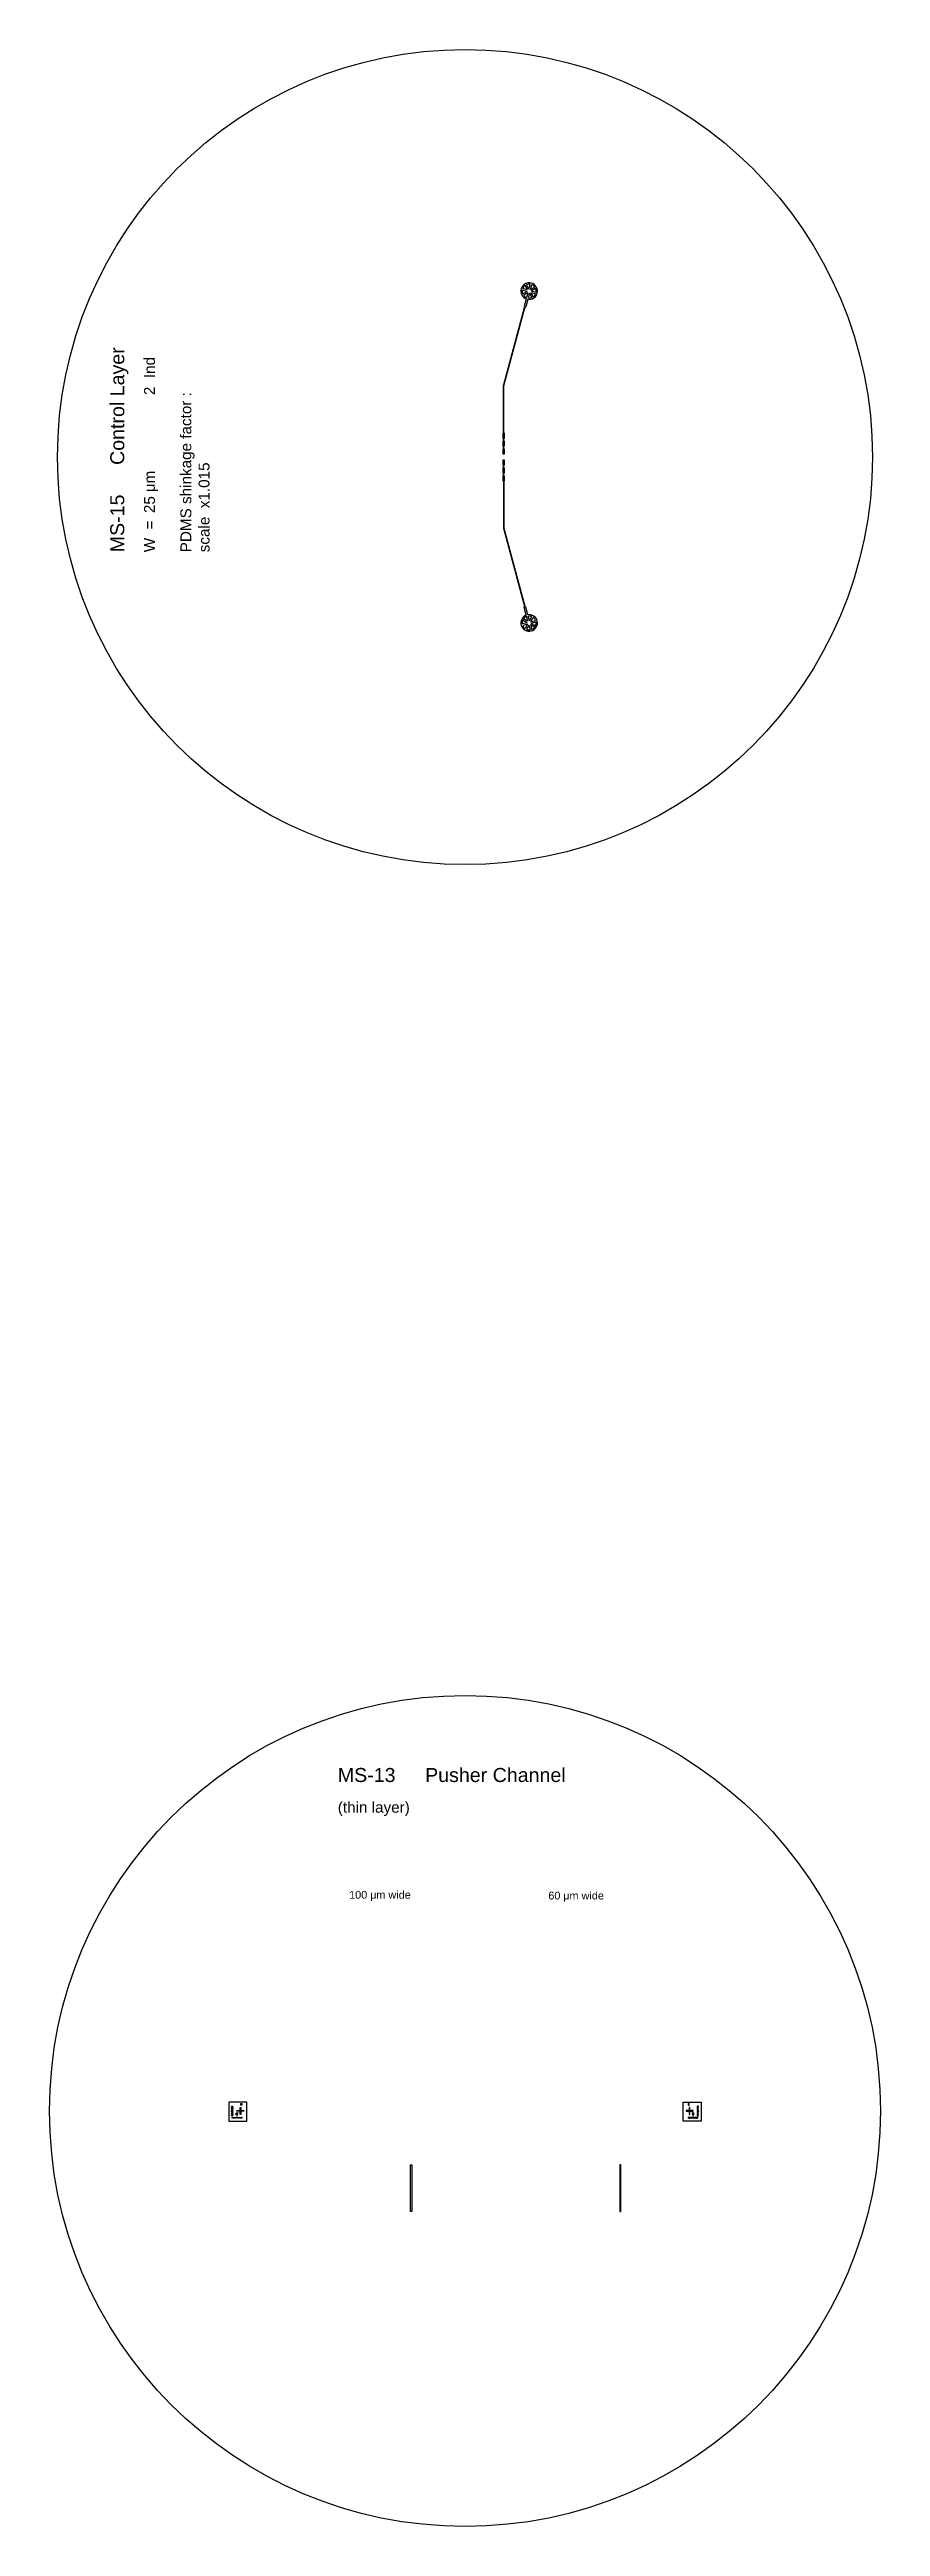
# Model space of a CAD drawing. Header units: millimetres. Extents: x 15269 to 283100, y 18919 to 179261.
# Drawn here: x 121861 to 175157, y 18919 to 177784 of the extents above; entities that cross this region are included whole.
import ezdxf

# ---------------------------------------------------------------- set-up
doc = ezdxf.new("R2010")
doc.units = ezdxf.units.MM
doc.layers.get('0').update_dxf_attribs({"color": 9})
doc.layers.add('Clear', color=140, linetype='Continuous')
doc.layers.add('Opaque', color=30, linetype='Continuous')
doc.styles.get("Standard").update_dxf_attribs({"font": 'arial.ttf'})

msp = doc.modelspace()

# ---------------------------------------------------------------- texts
at = {"layer": 'Clear', "insert": (125754, 145540), "char_height": 280, "attachment_point": 1, "rotation": 90}
msp.add_mtext_dynamic_manual_height_columns('{\\H3.2143x;MS-15^I^IControl Layer\\H0.83335x;\\P\\H0.53332x; \\P\\H1.75x;W  =^I 25 \\fSymbol|b0|i0|c2|p18;m\\fArial|b0|i0|c0|p34;m^I^I^I^I^I2  Ind\\P\\PPDMS shinkage factor :\\Pscale  x1.015^I^I^I}', width=17445.26, gutter_width=12.5, heights=[7318], dxfattribs=at)
at = {"layer": 'Clear', "insert": (140350, 67566), "char_height": 280, "attachment_point": 1}
msp.add_mtext_dynamic_manual_height_columns('{\\H3.2143x;MS-13^I^IPusher Channel\\H0.44444x;\\P\\P\\H1.75x;(thin layer)}', width=16592.48, gutter_width=12.5, heights=[7318], dxfattribs=at)
at = {"layer": 'Clear', "char_height": 500, "attachment_point": 1}
for s, insert, width in [('100 {\\fSymbol|b0|i0|c2|p18;m}m wide', (141075, 59682), 5018.81), ('\\pt2500;60 {\\fSymbol|b0|i0|c2|p18;m}m wide', (153852, 59632), 5244.99)]:
    msp.add_mtext(s, dxfattribs=dict(at, insert=insert, width=width))

# ---------------------------------------------------------------- linework, layer by layer
for centre, radius in [((148509, 151647), 26136), ((148509, 45567), 26648), ((148509, 45567), 26648)]:
    msp.add_circle(centre, radius)
at = {"layer": 'Clear'}
for p, q in [((150983, 156215), (152326, 161228)), ((151007, 156208), (152351, 161222)), ((152438, 161791), (152306, 161302)), ((152306, 161302), (152326, 161228)), ((152405, 161275), (152351, 161222)), ((152536, 161765), (152405, 161275)), ((150983, 153170), (150983, 156215)), ((151008, 153170), (151008, 156215)), ((150983, 153170), (150945, 153170)), ((150945, 153170), (150945, 152865)), ((150945, 152865), (150983, 152865)), ((150983, 152662), (150945, 152662)), ((150945, 152662), (150945, 152358)), ((150983, 152662), (150983, 152865)), ((151046, 153170), (151008, 153170)), ((151008, 152865), (151046, 152865)), ((151008, 152662), (151008, 152865)), ((151046, 152662), (151008, 152662)), ((151046, 152865), (151046, 153170)), ((151046, 152358), (151046, 152662)), ((150945, 152358), (150983, 152358)), ((150983, 152155), (150945, 152155)), ((150945, 152155), (150945, 151850)), ((150945, 151850), (151046, 151850)), ((151046, 151444), (150945, 151444)), ((150945, 151444), (150945, 151140)), ((150945, 151140), (150983, 151140)), ((150945, 150937), (150945, 150632)), ((150983, 150937), (150945, 150937)), ((150983, 152155), (150983, 152358)), ((150983, 150937), (150983, 151140)), ((151008, 152358), (151046, 152358)), ((151008, 152155), (151008, 152358)), ((151046, 152155), (151008, 152155)), ((151008, 151140), (151046, 151140)), ((151008, 150937), (151008, 151140)), ((151046, 150937), (151008, 150937)), ((151046, 151850), (151046, 152155)), ((151046, 151140), (151046, 151444)), ((151046, 150632), (151046, 150937)), ((150945, 150632), (150983, 150632)), ((150945, 150429), (150945, 150125)), ((150983, 150429), (150945, 150429)), ((150945, 150125), (150983, 150125)), ((150983, 150429), (150983, 150632)), ((150983, 150125), (150983, 147080)), ((151008, 150632), (151046, 150632)), ((151008, 150429), (151008, 150632)), ((151046, 150429), (151008, 150429)), ((151008, 150125), (151046, 150125)), ((151008, 150125), (151008, 147080)), ((151046, 150125), (151046, 150429)), ((150983, 147080), (152326, 142066)), ((151007, 147086), (152351, 142073)), ((152306, 141993), (152326, 142066)), ((152438, 141504), (152306, 141993)), ((152405, 142019), (152351, 142073)), ((152536, 141530), (152405, 142019)), ((133364, 46142), (133364, 44922)), ((134509, 46142), (133364, 46142)), ((134509, 44922), (134509, 46142)), ((162509, 46142), (163654, 46142)), ((162509, 44922), (162509, 46142)), ((163654, 46142), (163654, 44922)), ((133364, 44922), (134509, 44922)), ((163654, 44922), (162509, 44922)), ((145008, 39117), (145008, 42117)), ((145008, 42117), (145108, 42117)), ((145108, 42117), (145108, 39117)), ((158508, 42117), (158448, 42117)), ((158448, 42117), (158448, 39117)), ((158508, 39117), (158508, 42117)), ((145108, 39117), (145008, 39117)), ((158448, 39117), (158508, 39117))]:
    msp.add_line(p, q, dxfattribs=at)
for centre, start, end in [((152624, 162290), 260.46502, 249.53498), ((152624, 141005), 110.46502, 99.53498)]:
    msp.add_arc(centre, 533, start, end, dxfattribs=at)
at = {"layer": 'Opaque'}
for p, q in [((152493, 162273), (152183, 162356)), ((152519, 162371), (152209, 162454)), ((152493, 162273), (152215, 162112)), ((152543, 162185), (152266, 162025)), ((152519, 162371), (152358, 162648)), ((152607, 162421), (152446, 162699)), ((152543, 162185), (152460, 161875)), ((152641, 162159), (152558, 161849)), ((152607, 162421), (152690, 162731)), ((152641, 162159), (152801, 161881)), ((152704, 162395), (152787, 162705)), ((152704, 162395), (152982, 162555)), ((152729, 162210), (153039, 162127)), ((152729, 162210), (152889, 161932)), ((152755, 162307), (153033, 162468)), ((152755, 162307), (153065, 162224)), ((152543, 141110), (152460, 141419)), ((152641, 141136), (152558, 141445)), ((152641, 141136), (152801, 141413)), ((152493, 141022), (152183, 140939)), ((152519, 140924), (152209, 140841)), ((152493, 141022), (152215, 141182)), ((152543, 141110), (152266, 141270)), ((152519, 140924), (152358, 140646)), ((152607, 140873), (152446, 140596)), ((152607, 140873), (152690, 140564)), ((152704, 140900), (152787, 140590)), ((152704, 140900), (152982, 140739)), ((152729, 141085), (152889, 141363)), ((152729, 141085), (153039, 141168)), ((152755, 140987), (153065, 141070)), ((152755, 140987), (153033, 140827)), ((133514, 45561), (133514, 45573)), ((133514, 45573), (133614, 45573)), ((133614, 45561), (133514, 45561)), ((133539, 45861), (133539, 45873)), ((133539, 45873), (133614, 45873)), ((133614, 45861), (133539, 45861)), ((133539, 45711), (133539, 45723)), ((133539, 45723), (133614, 45723)), ((133614, 45711), (133539, 45711)), ((133539, 45411), (133539, 45423)), ((133539, 45423), (133614, 45423)), ((133614, 45411), (133539, 45411)), ((133539, 45261), (133539, 45273)), ((133539, 45273), (133614, 45273)), ((133614, 45261), (133539, 45261)), ((133564, 45831), (133564, 45843)), ((133564, 45843), (133614, 45843)), ((133614, 45831), (133564, 45831)), ((133564, 45801), (133564, 45813)), ((133564, 45813), (133614, 45813)), ((133614, 45801), (133564, 45801)), ((133564, 45771), (133564, 45783)), ((133564, 45783), (133614, 45783)), ((133614, 45771), (133564, 45771)), ((133564, 45741), (133564, 45753)), ((133564, 45753), (133614, 45753)), ((133614, 45741), (133564, 45741)), ((133564, 45681), (133564, 45693)), ((133564, 45693), (133614, 45693)), ((133614, 45681), (133564, 45681)), ((133564, 45651), (133564, 45663)), ((133564, 45663), (133614, 45663)), ((133614, 45651), (133564, 45651)), ((133564, 45621), (133564, 45633)), ((133564, 45633), (133614, 45633)), ((133614, 45621), (133564, 45621)), ((133564, 45591), (133564, 45603)), ((133564, 45603), (133614, 45603)), ((133614, 45591), (133564, 45591)), ((133564, 45531), (133564, 45543)), ((133564, 45543), (133614, 45543)), ((133614, 45531), (133564, 45531)), ((133564, 45501), (133564, 45513)), ((133564, 45513), (133614, 45513)), ((133614, 45501), (133564, 45501)), ((133564, 45471), (133564, 45483)), ((133564, 45483), (133614, 45483)), ((133614, 45471), (133564, 45471)), ((133564, 45441), (133564, 45453)), ((133564, 45453), (133614, 45453)), ((133614, 45441), (133564, 45441)), ((133564, 45381), (133564, 45393)), ((133564, 45393), (133614, 45393)), ((133614, 45381), (133564, 45381)), ((133564, 45351), (133564, 45363)), ((133564, 45363), (133614, 45363)), ((133614, 45351), (133564, 45351)), ((133564, 45321), (133564, 45333)), ((133564, 45333), (133614, 45333)), ((133614, 45321), (133564, 45321)), ((133564, 45291), (133564, 45303)), ((133564, 45303), (133614, 45303)), ((133614, 45291), (133564, 45291)), ((133579, 45097), (133579, 45172)), ((133579, 45172), (133591, 45172)), ((133591, 45097), (133579, 45097)), ((133591, 45172), (133591, 45097)), ((133609, 45097), (133609, 45147)), ((133609, 45147), (133621, 45147)), ((133621, 45097), (133609, 45097)), ((133614, 45873), (133614, 45861)), ((133614, 45843), (133614, 45831)), ((133614, 45813), (133614, 45801)), ((133614, 45783), (133614, 45771)), ((133614, 45753), (133614, 45741)), ((133614, 45723), (133614, 45711)), ((133614, 45693), (133614, 45681)), ((133614, 45663), (133614, 45651)), ((133614, 45633), (133614, 45621)), ((133614, 45603), (133614, 45591)), ((133614, 45573), (133614, 45561)), ((133614, 45543), (133614, 45531)), ((133614, 45513), (133614, 45501)), ((133614, 45483), (133614, 45471)), ((133614, 45453), (133614, 45441)), ((133614, 45423), (133614, 45411)), ((133614, 45393), (133614, 45381)), ((133614, 45363), (133614, 45351)), ((133614, 45333), (133614, 45321)), ((133614, 45303), (133614, 45291)), ((133614, 45273), (133614, 45261)), ((133621, 45147), (133621, 45097)), ((133639, 45097), (133639, 45147)), ((133639, 45147), (133651, 45147)), ((133651, 45097), (133639, 45097)), ((133651, 45147), (133651, 45097)), ((133669, 45097), (133669, 45147)), ((133669, 45147), (133681, 45147)), ((133681, 45097), (133669, 45097)), ((133681, 45147), (133681, 45097)), ((133699, 45097), (133699, 45147)), ((133699, 45147), (133711, 45147)), ((133711, 45097), (133699, 45097)), ((133711, 45147), (133711, 45097)), ((133729, 45097), (133729, 45172)), ((133729, 45172), (133741, 45172)), ((133741, 45097), (133729, 45097)), ((133741, 45172), (133741, 45097)), ((133759, 45097), (133759, 45147)), ((133759, 45147), (133771, 45147)), ((133771, 45097), (133759, 45097)), ((133771, 45147), (133771, 45097)), ((133789, 45097), (133789, 45147)), ((133789, 45147), (133801, 45147)), ((133801, 45097), (133789, 45097)), ((133801, 45147), (133801, 45097)), ((133819, 45097), (133819, 45147)), ((133819, 45147), (133831, 45147)), ((133831, 45097), (133819, 45097)), ((133831, 45147), (133831, 45097)), ((133841, 45454), (133861, 45454)), ((133841, 45304), (133841, 45454)), ((133861, 45304), (133841, 45304)), ((133849, 45097), (133849, 45147)), ((133849, 45147), (133861, 45147)), ((133861, 45097), (133849, 45097)), ((133861, 45393), (133932, 45464)), ((133861, 45454), (133861, 45393)), ((133861, 45365), (133861, 45304)), ((133861, 45365), (133932, 45294)), ((133861, 45147), (133861, 45097)), ((133875, 45379), (133946, 45450)), ((133875, 45379), (133946, 45308)), ((133879, 45097), (133879, 45197)), ((133879, 45197), (133891, 45197)), ((133891, 45097), (133879, 45097)), ((133882, 45589), (134082, 45589)), ((133882, 45545), (133882, 45589)), ((134082, 45545), (133882, 45545)), ((133891, 45197), (133891, 45097)), ((133909, 45097), (133909, 45147)), ((133909, 45147), (133921, 45147)), ((133921, 45097), (133909, 45097)), ((133921, 45147), (133921, 45097)), ((133932, 45464), (133946, 45450)), ((133932, 45294), (133946, 45308)), ((133939, 45097), (133939, 45147)), ((133939, 45147), (133951, 45147)), ((133951, 45097), (133939, 45097)), ((133951, 45147), (133951, 45097)), ((133969, 45097), (133969, 45147)), ((133969, 45147), (133981, 45147)), ((133981, 45097), (133969, 45097)), ((133981, 45147), (133981, 45097)), ((133999, 45097), (133999, 45147)), ((133999, 45147), (134011, 45147)), ((134011, 45097), (133999, 45097)), ((134011, 45147), (134011, 45097)), ((134029, 45097), (134029, 45172)), ((134029, 45172), (134041, 45172)), ((134041, 45097), (134029, 45097)), ((134041, 45172), (134041, 45097)), ((134059, 45097), (134059, 45147)), ((134059, 45147), (134071, 45147)), ((134071, 45097), (134059, 45097)), ((134071, 45147), (134071, 45097)), ((134082, 45589), (134082, 45789)), ((134082, 45789), (134126, 45789)), ((134082, 45345), (134082, 45545)), ((134126, 45345), (134082, 45345)), ((134089, 45097), (134089, 45147)), ((134089, 45147), (134101, 45147)), ((134101, 45097), (134089, 45097)), ((134101, 45147), (134101, 45097)), ((134119, 45097), (134119, 45147)), ((134119, 45147), (134131, 45147)), ((134131, 45097), (134119, 45097)), ((134126, 45789), (134126, 45589)), ((134126, 45589), (134326, 45589)), ((134326, 45545), (134126, 45545)), ((134126, 45545), (134126, 45345)), ((134131, 45147), (134131, 45097)), ((134141, 45942), (134141, 46042)), ((134141, 46042), (134153, 46042)), ((134153, 45942), (134141, 45942)), ((134149, 45097), (134149, 45147)), ((134149, 45147), (134161, 45147)), ((134161, 45097), (134149, 45097)), ((134153, 46042), (134153, 45942)), ((134161, 45147), (134161, 45097)), ((134178, 45942), (134178, 46042)), ((134178, 46042), (134190, 46042)), ((134190, 45942), (134178, 45942)), ((134179, 45097), (134179, 45172)), ((134179, 45172), (134191, 45172)), ((134191, 45097), (134179, 45097)), ((134190, 46042), (134190, 45942)), ((134191, 45172), (134191, 45097)), ((134326, 45589), (134326, 45545)), ((162892, 45589), (162692, 45589)), ((162692, 45589), (162692, 45545)), ((162692, 45545), (162892, 45545)), ((162839, 45172), (162827, 45172)), ((162827, 45172), (162827, 45097)), ((162827, 45097), (162839, 45097)), ((162840, 46042), (162828, 46042)), ((162828, 46042), (162828, 45942)), ((162828, 45942), (162840, 45942)), ((162839, 45097), (162839, 45172)), ((162840, 45942), (162840, 46042)), ((162869, 45147), (162857, 45147)), ((162857, 45147), (162857, 45097)), ((162857, 45097), (162869, 45097)), ((162877, 46042), (162865, 46042)), ((162865, 46042), (162865, 45942)), ((162865, 45942), (162877, 45942)), ((162869, 45097), (162869, 45147)), ((162877, 45942), (162877, 46042)), ((162899, 45147), (162887, 45147)), ((162887, 45147), (162887, 45097)), ((162887, 45097), (162899, 45097)), ((162936, 45789), (162892, 45789)), ((162892, 45789), (162892, 45589)), ((162892, 45545), (162892, 45345)), ((162892, 45345), (162936, 45345)), ((162899, 45097), (162899, 45147)), ((162929, 45147), (162917, 45147)), ((162917, 45147), (162917, 45097)), ((162917, 45097), (162929, 45097)), ((162929, 45097), (162929, 45147)), ((162936, 45589), (162936, 45789)), ((163136, 45589), (162936, 45589)), ((162936, 45345), (162936, 45545)), ((162936, 45545), (163136, 45545)), ((162959, 45147), (162947, 45147)), ((162947, 45147), (162947, 45097)), ((162947, 45097), (162959, 45097)), ((162959, 45097), (162959, 45147)), ((162989, 45172), (162977, 45172)), ((162977, 45172), (162977, 45097)), ((162977, 45097), (162989, 45097)), ((162989, 45097), (162989, 45172)), ((163019, 45147), (163007, 45147)), ((163007, 45147), (163007, 45097)), ((163007, 45097), (163019, 45097)), ((163019, 45097), (163019, 45147)), ((163049, 45147), (163037, 45147)), ((163037, 45147), (163037, 45097)), ((163037, 45097), (163049, 45097)), ((163049, 45097), (163049, 45147)), ((163079, 45147), (163067, 45147)), ((163067, 45147), (163067, 45097)), ((163067, 45097), (163079, 45097)), ((163086, 45464), (163072, 45450)), ((163143, 45379), (163072, 45450)), ((163143, 45379), (163072, 45308)), ((163086, 45294), (163072, 45308)), ((163079, 45097), (163079, 45147)), ((163157, 45393), (163086, 45464)), ((163157, 45365), (163086, 45294)), ((163109, 45147), (163097, 45147)), ((163097, 45147), (163097, 45097)), ((163097, 45097), (163109, 45097)), ((163109, 45097), (163109, 45147)), ((163139, 45197), (163127, 45197)), ((163127, 45197), (163127, 45097)), ((163127, 45097), (163139, 45097)), ((163136, 45545), (163136, 45589)), ((163139, 45097), (163139, 45197)), ((163177, 45454), (163157, 45454)), ((163157, 45454), (163157, 45393)), ((163157, 45365), (163157, 45304)), ((163157, 45304), (163177, 45304)), ((163169, 45147), (163157, 45147)), ((163157, 45147), (163157, 45097)), ((163157, 45097), (163169, 45097)), ((163169, 45097), (163169, 45147)), ((163177, 45304), (163177, 45454)), ((163199, 45147), (163187, 45147)), ((163187, 45147), (163187, 45097)), ((163187, 45097), (163199, 45097)), ((163199, 45097), (163199, 45147)), ((163229, 45147), (163217, 45147)), ((163217, 45147), (163217, 45097)), ((163217, 45097), (163229, 45097)), ((163229, 45097), (163229, 45147)), ((163259, 45147), (163247, 45147)), ((163247, 45147), (163247, 45097)), ((163247, 45097), (163259, 45097)), ((163259, 45097), (163259, 45147)), ((163289, 45172), (163277, 45172)), ((163277, 45172), (163277, 45097)), ((163277, 45097), (163289, 45097)), ((163289, 45097), (163289, 45172)), ((163319, 45147), (163307, 45147)), ((163307, 45147), (163307, 45097)), ((163307, 45097), (163319, 45097)), ((163319, 45097), (163319, 45147)), ((163349, 45147), (163337, 45147)), ((163337, 45147), (163337, 45097)), ((163337, 45097), (163349, 45097)), ((163349, 45097), (163349, 45147)), ((163379, 45147), (163367, 45147)), ((163367, 45147), (163367, 45097)), ((163367, 45097), (163379, 45097)), ((163379, 45097), (163379, 45147)), ((163409, 45147), (163397, 45147)), ((163397, 45147), (163397, 45097)), ((163397, 45097), (163409, 45097)), ((163479, 45873), (163404, 45873)), ((163404, 45873), (163404, 45861)), ((163404, 45861), (163479, 45861)), ((163454, 45843), (163404, 45843)), ((163404, 45843), (163404, 45831)), ((163404, 45831), (163454, 45831)), ((163454, 45813), (163404, 45813)), ((163404, 45813), (163404, 45801)), ((163404, 45801), (163454, 45801)), ((163454, 45783), (163404, 45783)), ((163404, 45783), (163404, 45771)), ((163404, 45771), (163454, 45771)), ((163454, 45753), (163404, 45753)), ((163404, 45753), (163404, 45741)), ((163404, 45741), (163454, 45741)), ((163479, 45723), (163404, 45723)), ((163404, 45723), (163404, 45711)), ((163404, 45711), (163479, 45711)), ((163454, 45693), (163404, 45693)), ((163404, 45693), (163404, 45681)), ((163404, 45681), (163454, 45681)), ((163454, 45663), (163404, 45663)), ((163404, 45663), (163404, 45651)), ((163404, 45651), (163454, 45651)), ((163454, 45633), (163404, 45633)), ((163404, 45633), (163404, 45621)), ((163404, 45621), (163454, 45621)), ((163454, 45603), (163404, 45603)), ((163404, 45603), (163404, 45591)), ((163404, 45591), (163454, 45591)), ((163504, 45573), (163404, 45573)), ((163404, 45573), (163404, 45561)), ((163404, 45561), (163504, 45561)), ((163454, 45543), (163404, 45543)), ((163404, 45543), (163404, 45531)), ((163404, 45531), (163454, 45531)), ((163454, 45513), (163404, 45513)), ((163404, 45513), (163404, 45501)), ((163404, 45501), (163454, 45501)), ((163454, 45483), (163404, 45483)), ((163404, 45483), (163404, 45471)), ((163404, 45471), (163454, 45471)), ((163454, 45453), (163404, 45453)), ((163404, 45453), (163404, 45441)), ((163404, 45441), (163454, 45441)), ((163479, 45423), (163404, 45423)), ((163404, 45423), (163404, 45411)), ((163404, 45411), (163479, 45411)), ((163454, 45393), (163404, 45393)), ((163404, 45393), (163404, 45381)), ((163404, 45381), (163454, 45381)), ((163454, 45363), (163404, 45363)), ((163404, 45363), (163404, 45351)), ((163404, 45351), (163454, 45351)), ((163454, 45333), (163404, 45333)), ((163404, 45333), (163404, 45321)), ((163404, 45321), (163454, 45321)), ((163454, 45303), (163404, 45303)), ((163404, 45303), (163404, 45291)), ((163404, 45291), (163454, 45291)), ((163479, 45273), (163404, 45273)), ((163404, 45273), (163404, 45261)), ((163404, 45261), (163479, 45261)), ((163409, 45097), (163409, 45147)), ((163439, 45172), (163427, 45172)), ((163427, 45172), (163427, 45097)), ((163427, 45097), (163439, 45097)), ((163439, 45097), (163439, 45172)), ((163454, 45831), (163454, 45843)), ((163454, 45801), (163454, 45813)), ((163454, 45771), (163454, 45783)), ((163454, 45741), (163454, 45753)), ((163454, 45681), (163454, 45693)), ((163454, 45651), (163454, 45663)), ((163454, 45621), (163454, 45633)), ((163454, 45591), (163454, 45603)), ((163454, 45531), (163454, 45543)), ((163454, 45501), (163454, 45513)), ((163454, 45471), (163454, 45483)), ((163454, 45441), (163454, 45453)), ((163454, 45381), (163454, 45393)), ((163454, 45351), (163454, 45363)), ((163454, 45321), (163454, 45333)), ((163454, 45291), (163454, 45303)), ((163479, 45861), (163479, 45873)), ((163479, 45711), (163479, 45723)), ((163479, 45411), (163479, 45423)), ((163479, 45261), (163479, 45273)), ((163504, 45561), (163504, 45573))]:
    msp.add_line(p, q, dxfattribs=at)
for centre, start, end in [((152624, 162290), 171.52417, 203.47583), ((152624, 162290), 126.52417, 158.47583), ((152624, 162290), 81.52417, 113.47583), ((152624, 162290), 36.52417, 68.47583), ((152624, 162290), 306.52417, 338.47583), ((152624, 162290), 351.52417, 23.47583), ((152624, 162290), 216.52417, 248.47583), ((152624, 162290), 261.52417, 293.47583), ((152624, 141005), 111.52417, 143.47583), ((152624, 141005), 66.52417, 98.47583), ((152624, 141005), 156.52417, 188.47583), ((152624, 141005), 201.52417, 233.47583), ((152624, 141005), 246.52417, 278.47583), ((152624, 141005), 291.52417, 323.47583), ((152624, 141005), 21.52417, 53.47583), ((152624, 141005), 336.52417, 8.47583)]:
    msp.add_arc(centre, 446, start, end, dxfattribs=at)

msp.set_redraw_order([(e.dxf.handle, doc.entitydb.next_handle()) for e in msp.query("TEXT MTEXT ATTDEF DIMENSION ARC_DIMENSION")])  # texts and dimensions are drawn at this point

doc.saveas('drawing.dxf')
